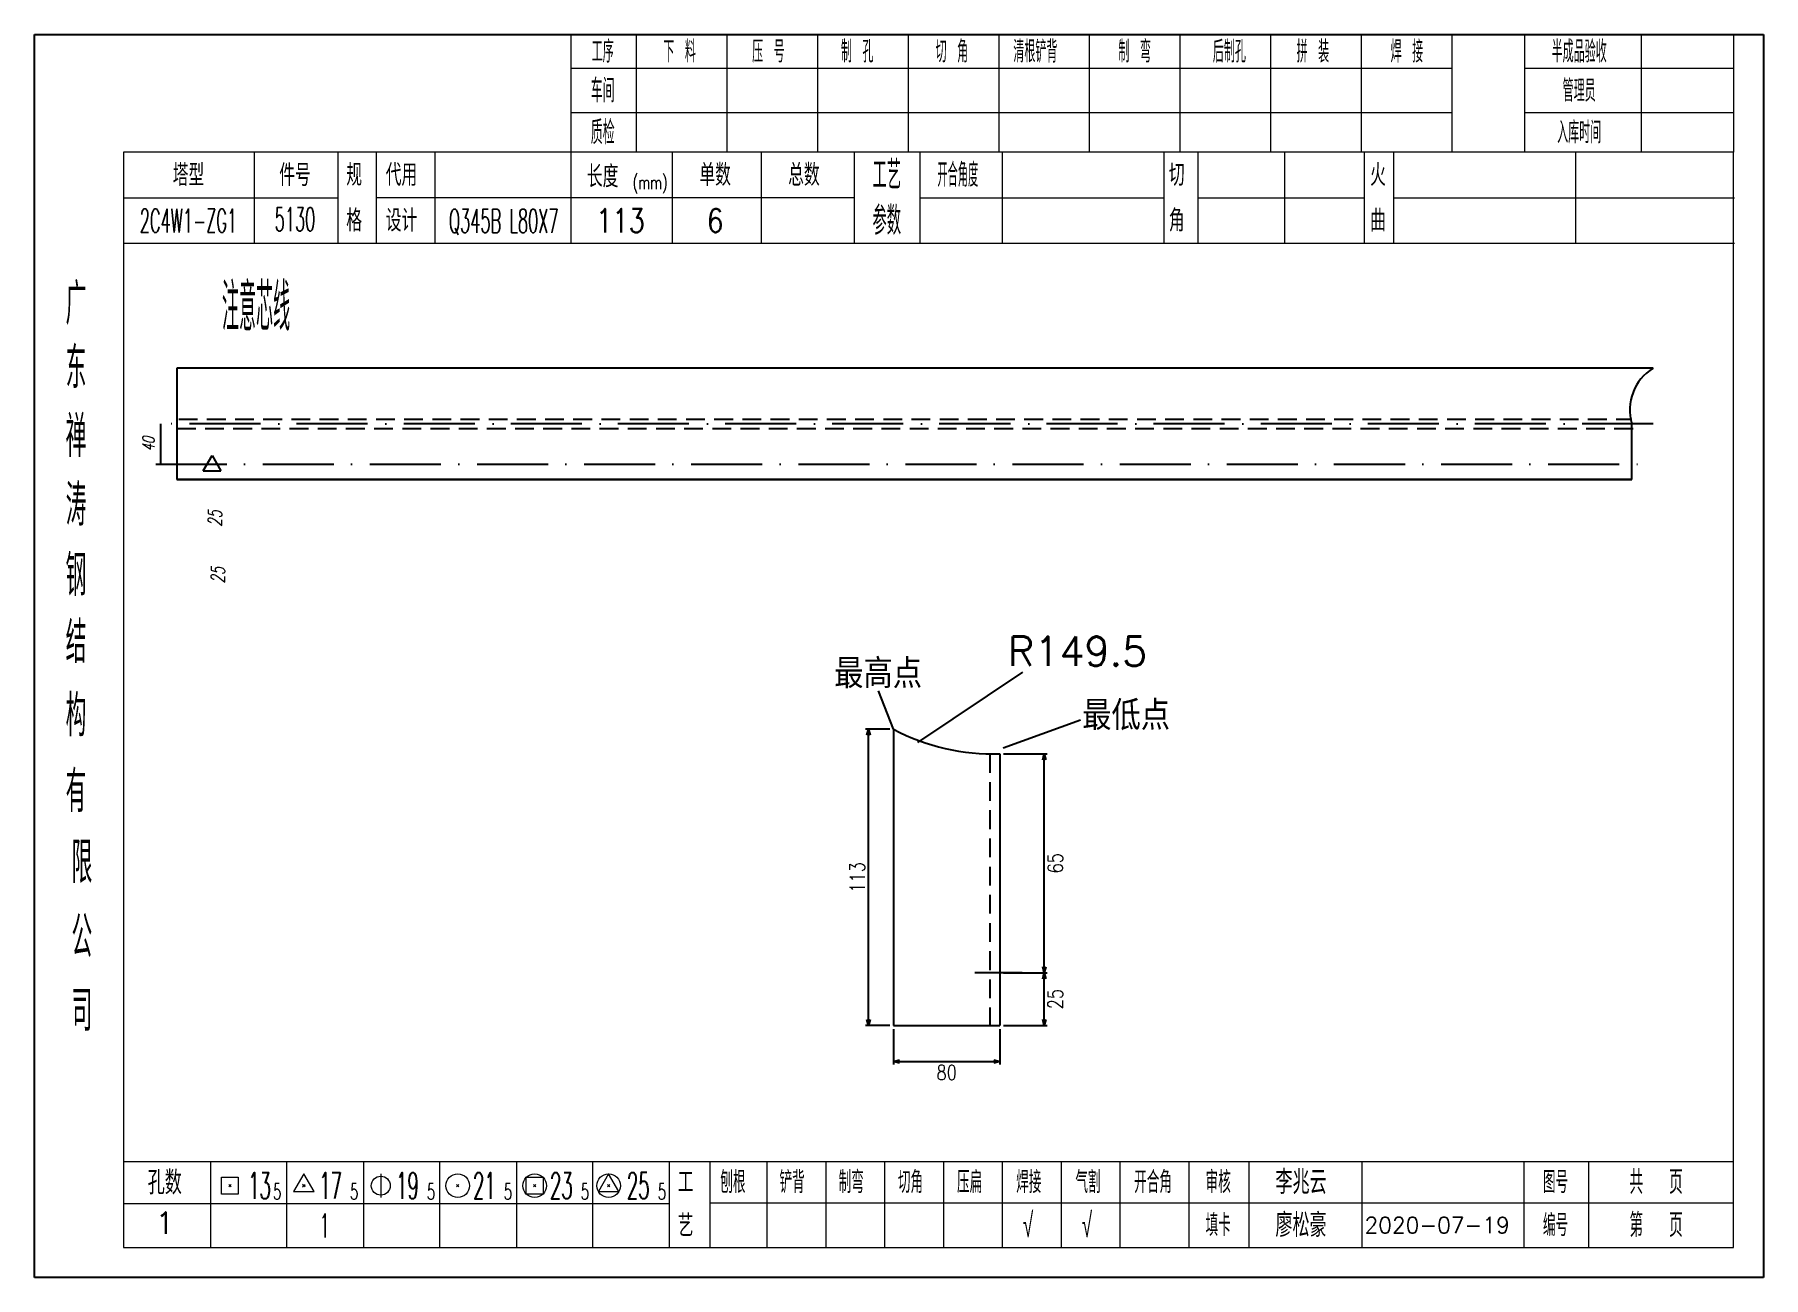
# Model space of a CAD drawing. Extents: x 154981 to 165753, y -86801 to -82885.
# Drawn here: x 159560.1 to 159852.2, y -84766.6 to -84556.7 of the extents above; entities that cross this region are included whole.
import ezdxf
from ezdxf.enums import TextEntityAlignment as Align

# ---------------------------------------------------------------- set-up
doc = ezdxf.new("R2010")
doc.units = 0
doc.header["$MEASUREMENT"] = 0
doc.linetypes.add('ACAD_ISO10W100', pattern=[18, 12, -3, 0, -3])
doc.linetypes.add('HIDDEN2', pattern=[4.7625, 3.175, -1.5875])
doc.layers.get('0').update_dxf_attribs({"linetype": 'CONTINUOUS', "lineweight": 25})
doc.layers.get('Defpoints').update_dxf_attribs({"linetype": 'CONTINUOUS'})
for name, color, linetype, lineweight in [('1', 7, 'CONTINUOUS', 25), ('2', 7, 'CONTINUOUS', 25), ('4', 7, 'CONTINUOUS', 25), ('5', 7, 'CONTINUOUS', 25)]:
    doc.layers.add(name, color=color, linetype=linetype, lineweight=lineweight)
doc.layers.add('细线', color=5, linetype='CONTINUOUS')
doc.styles.add('DimFont', font='simplex.shx', dxfattribs={"width": 0.8, "bigfont": 'gbhzfs.shx'})
doc.styles.add('hz', font='txt.shx', dxfattribs={"width": 0.7, "oblique": 12, "bigfont": 'hztxt.shx'})
doc.styles.get("Standard").update_dxf_attribs({"font": 'simplex.shx', "width": 0.7, "height": 3, "bigfont": 'gbhzfs.shx'})
doc.dimstyles.new('DHDxfDimStyleOpen30', dxfattribs={"dimtxt": 2.5, "dimasz": 2.5, "dimexe": 1.25, "dimexo": 0.625, "dimtad": 2, "dimtxsty": 'DimFont', "dimblk": 'OPEN30', "dimblk1": 'OPEN30', "dimblk2": 'OPEN30', "dimcen": 2.5, "dimadec": 0, "dimazin": 0, "dimtfac": 1, "dimtmove": 0, "dimatfit": 3, "dimfxl": 0, "dimarcsym": 0})

msp = doc.modelspace()

# ---------------------------------------------------------------- texts
at = {"color": 0, "style": 'hz'}
for s, p in [('R149.5', (159724.59096, -84663.32596)), ('最高点', (159695.23262, -84667.09209)), ('最低点', (159737.13633, -84674.16384))]:
    msp.add_text(s, height=4.95, dxfattribs=at).set_placement(p)
at = {"layer": '1', "color": 0, "linetype": 'ByBlock', "style": 'hz', "oblique": 12, "width": 0.7}
for p in [(159591.74251, -84639.79734), (159592.24094, -84649.38407)]:
    msp.add_text('25', height=2.3, rotation=90, dxfattribs=at).set_placement(p)
at = {"layer": '2', "color": 0, "linetype": 'ByBlock', "style": 'hz', "oblique": 12, "width": 0.7}
msp.add_text('40', height=2, rotation=90, dxfattribs=at).set_placement((159580.35486, -84625.83262), align=Align.CENTER)
at = {"layer": '4', "color": 1, "linetype": 'Continuous', "lineweight": 25}
for s, height, width, p in [('工序', 3.7, 0.7, (159656.11666, -84559.53733)), ('下 料', 3.7, 0.7, (159669.11666, -84559.53733)), ('压 号', 3.7, 0.7, (159684.11666, -84559.53733)), ('制 孔', 3.7, 0.7, (159699.11666, -84559.53733)), ('切 角', 3.7, 0.7, (159715.11666, -84559.53733)), ('清根铲背 ', 3.7, 0.7, (159730.11666, -84559.53733)), (' 制 弯', 3.7, 0.7, (159745.11666, -84559.53733)), (' 后制孔', 3.7, 0.7, (159761.11666, -84559.53733)), ('拼 装', 3.7, 0.7, (159776.11666, -84559.53733)), (' 焊 接', 3.7, 0.7, (159791.11666, -84559.53733)), ('半成品验收', 3.7, 0.7, (159821.11666, -84559.53733)), ('车间', 4, 0.7, (159656.11666, -84566.13733)), ('管理员', 3.7, 0.7, (159821.11666, -84566.13733)), ('质检', 4, 0.7, (159656.11666, -84573.19733)), ('入库时间', 3.7, 0.7, (159821.11666, -84573.19733)), ('(mm)', 2.24, 0.7, (159664.11666, -84581.63733)), ('工艺', 4.8, 0.7, (159704.11666, -84580.37733)), ('开合角度', 4, 0.6, (159716.11666, -84580.37733)), ('2C4W1-ZG1', 4, 0.5, (159586.11666, -84588.11733)), ('Q345B L80X7', 4, 0.5, (159639.39442, -84588.13733)), ('参数', 4.8, 0.7, (159704.11666, -84588.08733)), ('注意芯线', 8, 0.5, (159597.53717, -84602.71714)), ('广', 6.96, 0.7, (159567.11666, -84602.16733)), ('东', 6.96, 0.7, (159567.11666, -84612.95733)), ('禅', 6.96, 0.7, (159567.11666, -84624.54733)), ('涛', 6.96, 0.7, (159567.11666, -84636.14733)), ('钢', 6.96, 0.7, (159567.11666, -84648.03733)), ('结', 6.96, 0.7, (159567.11666, -84659.34733)), ('构', 6.96, 0.7, (159567.11666, -84671.72733)), ('有', 6.96, 0.7, (159567.11666, -84684.53733)), ('限', 6.96, 0.7, (159568.11666, -84696.53733)), ('公', 6.96, 0.7, (159568.11666, -84709.07733)), ('司', 6.96, 0.7, (159568.11666, -84721.55733)), ('13', 4.47, 0.5, (159598.11666, -84751.13733)), ('17', 4.47, 0.5, (159610.11666, -84751.13733)), ('19', 4.47, 0.5, (159623.11666, -84751.13733)), ('21', 4.47, 0.5, (159636.11666, -84751.13733)), ('23', 4.47, 0.5, (159649.11666, -84751.13733)), ('25', 4.47, 0.5, (159662.11666, -84751.13733)), ('刨根', 3.7, 0.8, (159678.11666, -84750.53733)), ('铲背', 3.7, 0.8, (159688.11666, -84750.53733)), ('制弯', 3.7, 0.8, (159698.11666, -84750.53733)), ('切角', 3.7, 0.8, (159708.11666, -84750.53733)), ('压扁', 3.7, 0.8, (159718.11666, -84750.53733)), ('焊接', 3.7, 0.8, (159728.11666, -84750.53733)), ('气割', 3.7, 0.8, (159738.11666, -84750.53733)), ('开合角', 3.7, 0.8, (159749.11666, -84750.53733)), ('审核', 3.7, 0.8, (159760.11666, -84750.53733)), ('图号', 3.7, 0.8, (159817.11666, -84750.53733)), ('共  页', 4, 0.8, (159834.11666, -84750.53733)), ('5', 2.68, 0.6, (159601.11666, -84752.13733)), ('5', 2.68, 0.6, (159614.11666, -84752.13733)), ('5', 2.68, 0.6, (159627.11666, -84752.13733)), ('5', 2.68, 0.6, (159640.11666, -84752.13733)), ('5', 2.68, 0.6, (159653.11666, -84752.13733)), ('5', 2.68, 0.6, (159666.11666, -84752.13733)), ('√', 4, 0.6, (159727.99666, -84757.80733)), ('√', 4, 0.6, (159737.94666, -84757.80733)), ('填卡', 3.7, 0.8, (159760.11666, -84757.80733)), ('编号', 3.7, 0.8, (159817.11666, -84757.80733)), ('第  页', 4, 0.8, (159834.11666, -84757.80733)), ('1', 4, 0.5, (159609.11666, -84757.88733))]:
    msp.add_text(s, height=height, dxfattribs=dict(at, width=width)).set_placement(p, align=Align.MIDDLE_CENTER)
for s, height, p in [('塔型', 3.7, (159586.11666, -84580.40733)), ('件号', 3.7, (159604.11666, -84580.40733)), ('规', 3.7, (159614.11666, -84580.37733)), ('代用', 3.7, (159622.11666, -84580.37733)), ('长度', 3.7, (159656.11666, -84580.63733)), ('单数', 3.7, (159675.11666, -84580.37733)), ('总数', 3.7, (159690.11666, -84580.37733)), ('切', 3.7, (159753.11666, -84580.37733)), ('火', 3.7, (159787.11666, -84580.37733)), ('格', 3.7, (159614.11666, -84588.08733)), ('设计', 3.7, (159622.11666, -84588.08733)), ('角', 3.7, (159753.11666, -84588.08733)), ('曲', 3.7, (159787.11666, -84588.08733)), ('孔数', 4, (159582.11666, -84750.61733)), ('工', 3.7, (159670.11666, -84750.53733)), ('李兆云', 4, (159774.11666, -84750.53733)), ('1', 3.7, (159582.11666, -84757.44733)), ('艺', 3.7, (159670.11666, -84757.88733)), ('廖松豪', 4, (159774.11666, -84757.80733)), ('2020-07-19', 2.7, (159797.11666, -84757.80733))]:
    msp.add_text(s, height=height, dxfattribs=at).set_placement(p, align=Align.MIDDLE_CENTER)
at = {"layer": '4', "color": 3, "linetype": 'Continuous', "lineweight": 25}
for s, width, p in [('5130', 0.5, (159604.11666, -84587.86733)), ('113', 0.8, (159659.11666, -84588.08733)), ('6', 0.8, (159675.11666, -84588.08733))]:
    msp.add_text(s, height=4, dxfattribs=dict(at, width=width)).set_placement(p, align=Align.MIDDLE_CENTER)

# ---------------------------------------------------------------- blocks, each defined once
blk = doc.blocks.new('_OPEN30')
at = {"color": 0, "linetype": 'ByBlock', "lineweight": -2}
for p, q in [((-1, 0.27), (0, 0)), ((0, 0), (-1, -0.27)), ((0, 0), (-1, 0))]:
    blk.add_line(p, q, dxfattribs=at)
blk = doc.blocks.new('*D991')
at = {"layer": '5', "color": 3, "linetype": 'Continuous', "lineweight": -2}
for p, q in [((159705.27, -84724.69), (159705.27, -84730.66)), ((159723.2, -84724.69), (159723.2, -84730.66)), ((159706.27, -84730.16), (159722.2, -84730.16))]:
    blk.add_line(p, q, dxfattribs=at)
at = {"layer": 'Defpoints', "color": 0, "linetype": 'Continuous'}
for p in [(159705.27, -84724.06), (159723.2, -84724.06), (159723.2, -84730.16)]:
    blk.add_point(p, dxfattribs=at)
at = {"layer": '5', "color": 3, "linetype": 'Continuous', "lineweight": -2, "rotation": 180}
blk.add_blockref('_OPEN30', (159705.27, -84730.16), dxfattribs=at)
at = {"layer": '5', "color": 3, "linetype": 'Continuous', "lineweight": -2}
blk.add_blockref('_OPEN30', (159723.2, -84730.16), dxfattribs=at)
at = {"layer": '5', "color": 6, "linetype": 'Continuous', "lineweight": 18, "insert": (159714.24, -84732.03), "char_height": 2.5, "attachment_point": 5, "style": 'DimFont'}
blk.add_mtext('80', dxfattribs=at)
blk = doc.blocks.new('*D990')
at = {"layer": '5', "color": 3, "linetype": 'Continuous', "lineweight": -2}
for p, q in [((159723.83, -84678.18), (159731.23, -84678.18)), ((159730.73, -84714.17), (159730.73, -84679.18)), ((159723.83, -84715.17), (159731.23, -84715.17))]:
    blk.add_line(p, q, dxfattribs=at)
at = {"layer": 'Defpoints', "color": 0, "linetype": 'Continuous'}
for p in [(159723.2, -84678.18), (159730.73, -84678.18), (159723.2, -84715.17)]:
    blk.add_point(p, dxfattribs=at)
at = {"layer": '5', "color": 3, "linetype": 'Continuous', "lineweight": -2}
for p, rotation in [((159730.73, -84678.18), 90), ((159730.73, -84715.17), 270)]:
    blk.add_blockref('_OPEN30', p, dxfattribs=dict(at, rotation=rotation))
at = {"layer": '5', "color": 6, "linetype": 'Continuous', "lineweight": 18, "insert": (159732.6, -84696.67), "char_height": 2.5, "attachment_point": 5, "rotation": 90, "style": 'DimFont'}
blk.add_mtext('65', dxfattribs=at)
blk = doc.blocks.new('*D989')
at = {"layer": '5', "color": 3, "linetype": 'Continuous', "lineweight": -2}
for p, q in [((159723.83, -84715.17), (159731.23, -84715.17)), ((159730.73, -84723.06), (159730.73, -84716.17)), ((159723.83, -84724.06), (159731.23, -84724.06))]:
    blk.add_line(p, q, dxfattribs=at)
at = {"layer": 'Defpoints', "color": 0, "linetype": 'Continuous'}
for p in [(159723.2, -84715.17), (159730.73, -84715.17), (159723.2, -84724.06)]:
    blk.add_point(p, dxfattribs=at)
at = {"layer": '5', "color": 3, "linetype": 'Continuous', "lineweight": -2}
for p, rotation in [((159730.73, -84715.17), 90), ((159730.73, -84724.06), 270)]:
    blk.add_blockref('_OPEN30', p, dxfattribs=dict(at, rotation=rotation))
at = {"layer": '5', "color": 6, "linetype": 'Continuous', "lineweight": 18, "insert": (159732.6, -84719.61), "char_height": 2.5, "attachment_point": 5, "rotation": 90, "style": 'DimFont'}
blk.add_mtext('25', dxfattribs=at)
blk = doc.blocks.new('*D988')
at = {"layer": '5', "color": 3, "linetype": 'Continuous', "lineweight": -2}
for p, q in [((159704.64, -84674.03), (159700.52, -84674.03)), ((159701.02, -84723.06), (159701.02, -84675.03)), ((159704.64, -84724.06), (159700.52, -84724.06))]:
    blk.add_line(p, q, dxfattribs=at)
at = {"layer": 'Defpoints', "color": 0, "linetype": 'Continuous'}
for p in [(159701.02, -84674.03), (159705.27, -84674.03), (159705.27, -84724.06)]:
    blk.add_point(p, dxfattribs=at)
at = {"layer": '5', "color": 3, "linetype": 'Continuous', "lineweight": -2}
for p, rotation in [((159701.02, -84674.03), 90), ((159701.02, -84724.06), 270)]:
    blk.add_blockref('_OPEN30', p, dxfattribs=dict(at, rotation=rotation))
at = {"layer": '5', "color": 6, "linetype": 'Continuous', "lineweight": 18, "insert": (159699.14, -84699.05), "char_height": 2.5, "attachment_point": 5, "rotation": 90, "style": 'DimFont'}
blk.add_mtext('113', dxfattribs=at)
blk = doc.blocks.new('CTJGK')
at = {"color": 6, "linetype": 'Continuous'}
for p, q in [((0, 209.97), (292.13, 209.97)), ((0, 0), (0, 209.97)), ((292.13, 209.97), (292.13, 0)), ((292.13, 0), (0, 0))]:
    blk.add_line(p, q, dxfattribs=at)

# ---------------------------------------------------------------- dimensions: what is measured, and where the dimension line sits
at = {"layer": '5', "color": 134, "linetype": 'Continuous', "lineweight": 18}
for base, p1, p2, text, picture, middle in [((159701.01871, -84674.03297), (159705.26823, -84724.06209), (159705.26823, -84674.03297), '113', '*D988', (159699.14371, -84699.04753)), ((159730.72589, -84678.18176), (159723.20241, -84715.16527), (159723.20241, -84678.18176), '65', '*D990', (159732.60089, -84696.67351)), ((159730.72589, -84715.16527), (159723.20241, -84724.06209), (159723.20241, -84715.16527), '25', '*D989', (159732.60089, -84719.61368))]:
    dim = msp.add_linear_dim(base=base, p1=p1, p2=p2, angle=90, text=text, dimstyle='DHDxfDimStyleOpen30', override={"dimasz": 1, "dimexe": 0.5, "dimclrd": 3, "dimclre": 3, "dimclrt": 6}, dxfattribs=at)
    dim.commit()
    dim.dimension.update_dxf_attribs({"geometry": picture, "text_midpoint": middle})
dim = msp.add_linear_dim(base=(159723.20241, -84730.15693), p1=(159705.26823, -84724.06209), p2=(159723.20241, -84724.06209), text='80', dimstyle='DHDxfDimStyleOpen30', override={"dimasz": 1, "dimexe": 0.5, "dimclrd": 3, "dimclre": 3, "dimclrt": 6}, dxfattribs=at)
dim.commit()
dim.dimension.update_dxf_attribs({"geometry": '*D991', "text_midpoint": (159714.23532, -84732.03193)})

# ---------------------------------------------------------------- linework, layer by layer
at = {"color": 173, "linetype": 'Continuous'}
for p, q in [((159584.16261, -84613.03262), (159584.16261, -84631.83262)), ((159833.60244, -84613.03262), (159584.16261, -84613.03262)), ((159829.98347, -84631.83262), (159829.98347, -84622.43262)), ((159584.16261, -84631.83262), (159829.98347, -84631.83262))]:
    msp.add_line(p, q, dxfattribs=at)
at = {"linetype": 'HIDDEN2'}
for p, q in [((159584.16261, -84623.23262), (159830.26009, -84623.23262)), ((159584.4727, -84621.63262), (159829.98347, -84621.63262)), ((159721.52455, -84678.19508), (159721.52455, -84724.06209))]:
    msp.add_line(p, q, dxfattribs=at)
at = {"linetype": 'ACAD_ISO10W100'}
msp.add_line((159580.58402, -84629.23262), (159832.98347, -84629.23262), dxfattribs=at)
at = {"color": 0}
for p, q in [((159588.60649, -84630.35207), (159590.10649, -84627.75399)), ((159590.10649, -84627.75399), (159591.60649, -84630.35207)), ((159588.60649, -84630.35207), (159591.60649, -84630.35207))]:
    msp.add_line(p, q, dxfattribs=at)
msp.add_line((159727.02074, -84715.16527), (159718.98201, -84715.16527))
at = {"color": 173, "linetype": 'Continuous'}
msp.add_arc((159837.98108, -84620.11504), 8.32665, 121.7260558, 196.1607704, dxfattribs=at)
at = {"layer": '2', "color": 0, "linetype": 'ACAD_ISO10W100'}
msp.add_line((159833.59669, -84622.43262), (159580.58402, -84622.43262), dxfattribs=at)
at = {"layer": '2', "color": 0, "linetype": 'ByBlock'}
for p, q in [((159581.47727, -84629.23262), (159581.47727, -84622.43262)), ((159829.98347, -84631.83262), (159584.16261, -84631.83262))]:
    msp.add_line(p, q, dxfattribs=at)
at = {"layer": '4', "color": 1, "linetype": 'Continuous', "lineweight": 18}
for p, q in [((159560.11666, -84556.66733), (159560.11666, -84766.63733)), ((159852.24666, -84556.66733), (159560.11666, -84556.66733)), ((159650.74666, -84556.66733), (159650.74666, -84576.50733)), ((159661.77666, -84556.66733), (159661.77666, -84576.52733)), ((159677.08666, -84556.66733), (159677.08666, -84576.52733)), ((159692.40666, -84556.66733), (159692.40666, -84576.52733)), ((159707.71666, -84556.66733), (159707.71666, -84576.52733)), ((159723.02666, -84556.66733), (159723.02666, -84576.52733)), ((159738.33666, -84556.66733), (159738.33666, -84576.52733)), ((159753.65666, -84556.66733), (159753.65666, -84576.52733)), ((159768.96666, -84556.66733), (159768.96666, -84576.52733)), ((159784.27666, -84556.66733), (159784.27666, -84576.52733)), ((159799.58666, -84556.66733), (159799.58666, -84576.50733)), ((159799.58666, -84556.66733), (159799.58666, -84576.52733)), ((159811.86666, -84556.66733), (159811.86666, -84576.52733)), ((159831.61666, -84556.66733), (159831.61666, -84576.52733)), ((159847.19666, -84556.66733), (159847.19666, -84576.52733)), ((159852.24666, -84586.46733), (159852.24666, -84556.66733)), ((159799.58666, -84562.39733), (159650.74666, -84562.39733)), ((159847.19666, -84562.39733), (159811.86666, -84562.39733)), ((159799.58666, -84569.87733), (159650.74666, -84569.87733)), ((159847.19666, -84569.87733), (159811.86666, -84569.87733)), ((159575.12666, -84576.52733), (159575.12666, -84761.58733)), ((159847.19666, -84576.52733), (159575.12666, -84576.52733)), ((159597.24666, -84576.51733), (159597.24666, -84591.93733)), ((159611.39666, -84591.93733), (159611.39666, -84576.52733)), ((159617.89666, -84591.93733), (159617.89666, -84576.52733)), ((159627.76666, -84576.52733), (159627.76666, -84591.93733)), ((159650.74666, -84576.50733), (159650.74666, -84591.93733)), ((159667.86666, -84576.52733), (159667.86666, -84591.93733)), ((159682.91666, -84576.52733), (159682.91666, -84591.93733)), ((159698.61666, -84576.52733), (159698.61666, -84591.93733)), ((159709.67666, -84576.52733), (159709.67666, -84591.93733)), ((159723.62666, -84576.52733), (159723.62666, -84591.93733)), ((159750.92666, -84576.52733), (159750.92666, -84591.93733)), ((159756.68666, -84576.52733), (159756.68666, -84591.93733)), ((159771.30666, -84576.52733), (159771.30666, -84591.93733)), ((159784.76666, -84576.52733), (159784.76666, -84591.93733)), ((159789.75666, -84576.52733), (159789.75666, -84591.93733)), ((159820.49666, -84576.52733), (159820.49666, -84591.93733)), ((159847.19666, -84761.58733), (159847.19666, -84576.52733)), ((159611.39666, -84584.28733), (159575.12666, -84584.28733)), ((159698.61666, -84584.23733), (159617.89666, -84584.23733)), ((159709.67666, -84584.23733), (159750.92666, -84584.23733)), ((159756.68666, -84584.23733), (159784.76666, -84584.23733)), ((159789.75666, -84584.23733), (159847.37666, -84584.23733)), ((159852.24666, -84766.63733), (159852.24666, -84586.46733)), ((159847.37666, -84591.93733), (159575.12666, -84591.93733)), ((159575.12666, -84747.05733), (159847.19666, -84747.05733)), ((159589.81666, -84747.05733), (159589.81666, -84761.58733)), ((159602.74666, -84761.58733), (159602.74666, -84747.05733)), ((159615.67666, -84747.05733), (159615.67666, -84761.58733)), ((159628.59666, -84761.58733), (159628.59666, -84747.05733)), ((159641.52666, -84747.05733), (159641.52666, -84761.58733)), ((159654.45666, -84761.58733), (159654.45666, -84747.05733)), ((159667.37666, -84761.58733), (159667.37666, -84747.05733)), ((159674.24666, -84761.58733), (159674.24666, -84747.05733)), ((159683.90666, -84761.58733), (159683.90666, -84747.05733)), ((159693.84666, -84761.58733), (159693.84666, -84747.05733)), ((159703.78666, -84761.58733), (159703.78666, -84747.05733)), ((159713.73666, -84761.58733), (159713.73666, -84747.05733)), ((159723.67666, -84761.58733), (159723.67666, -84747.05733)), ((159733.61666, -84761.58733), (159733.61666, -84747.05733)), ((159743.56666, -84761.58733), (159743.56666, -84747.05733)), ((159755.20666, -84761.58733), (159755.20666, -84747.05733)), ((159765.35666, -84761.58733), (159765.35666, -84747.05733)), ((159784.41666, -84761.58733), (159784.41666, -84747.05733)), ((159811.79666, -84761.58733), (159811.79666, -84747.05733)), ((159822.75666, -84761.58733), (159822.75666, -84747.05733)), ((159667.37666, -84754.18733), (159575.12666, -84754.18733)), ((159674.20666, -84754.02733), (159847.19666, -84754.02733)), ((159575.12666, -84761.58733), (159847.19666, -84761.58733)), ((159560.11666, -84766.63733), (159852.24666, -84766.63733))]:
    msp.add_line(p, q, dxfattribs=at)
at = {"layer": '4', "color": 7, "linetype": 'Continuous', "lineweight": 13}
for p, q in [((159591.70266, -84752.55133), (159591.70266, -84749.72333)), ((159591.70266, -84749.72333), (159594.53066, -84749.72333)), ((159594.53066, -84749.72333), (159594.53066, -84752.55133)), ((159605.61666, -84749.13733), (159603.88466, -84752.13733)), ((159607.34866, -84752.13733), (159605.61666, -84749.13733)), ((159618.61666, -84749.13733), (159618.61666, -84753.13733)), ((159643.20266, -84752.55133), (159643.20266, -84749.72333)), ((159643.20266, -84749.72333), (159646.03066, -84749.72333)), ((159646.03066, -84749.72333), (159646.03066, -84752.55133)), ((159657.11666, -84749.13733), (159655.38466, -84752.13733)), ((159658.84866, -84752.13733), (159657.11666, -84749.13733)), ((159594.53066, -84752.55133), (159591.70266, -84752.55133)), ((159592.91666, -84751.33733), (159593.31666, -84750.93733)), ((159593.31666, -84751.33733), (159592.91666, -84750.93733)), ((159603.88466, -84752.13733), (159607.34866, -84752.13733)), ((159605.41666, -84751.33733), (159605.81666, -84750.93733)), ((159605.81666, -84751.33733), (159605.41666, -84750.93733)), ((159631.41666, -84751.33733), (159631.81666, -84750.93733)), ((159631.81666, -84751.33733), (159631.41666, -84750.93733)), ((159646.03066, -84752.55133), (159643.20266, -84752.55133)), ((159644.41666, -84751.33733), (159644.81666, -84750.93733)), ((159644.81666, -84751.33733), (159644.41666, -84750.93733)), ((159655.38466, -84752.13733), (159658.84866, -84752.13733)), ((159656.91666, -84751.33733), (159657.31666, -84750.93733)), ((159657.31666, -84751.33733), (159656.91666, -84750.93733))]:
    msp.add_line(p, q, dxfattribs=at)
for centre, radius in [((159618.61666, -84751.13733), 1.6), ((159631.61666, -84751.13733), 2), ((159644.61666, -84751.13733), 2), ((159657.11666, -84751.13733), 2)]:
    msp.add_circle(centre, radius, dxfattribs=at)
at = {"layer": '细线', "color": 7, "ltscale": 5}
for p, q in [((159709.33795, -84676.25298), (159727.12867, -84664.36708)), ((159705.26823, -84674.03297), (159702.74536, -84667.51168)), ((159723.78402, -84677.18351), (159736.87078, -84672.4281)), ((159705.26823, -84674.03297), (159705.26823, -84724.06209)), ((159723.20241, -84678.18176), (159723.20241, -84724.06209)), ((159705.26823, -84724.06209), (159723.20241, -84724.06209))]:
    msp.add_line(p, q, dxfattribs=at)
msp.add_arc((159722.07785, -84642.20604), 35.99329, 242.1589013, 271.7904108, dxfattribs=at)

# ---------------------------------------------------------------- block references
at = {"color": 0, "linetype": 'Continuous'}
msp.add_blockref('CTJGK', (159560.11666, -84766.63733), dxfattribs=at)

msp.set_redraw_order([(e.dxf.handle, doc.entitydb.next_handle()) for e in msp.query("TEXT MTEXT ATTDEF DIMENSION ARC_DIMENSION")])  # texts and dimensions are drawn at this point

doc.saveas('drawing.dxf')
